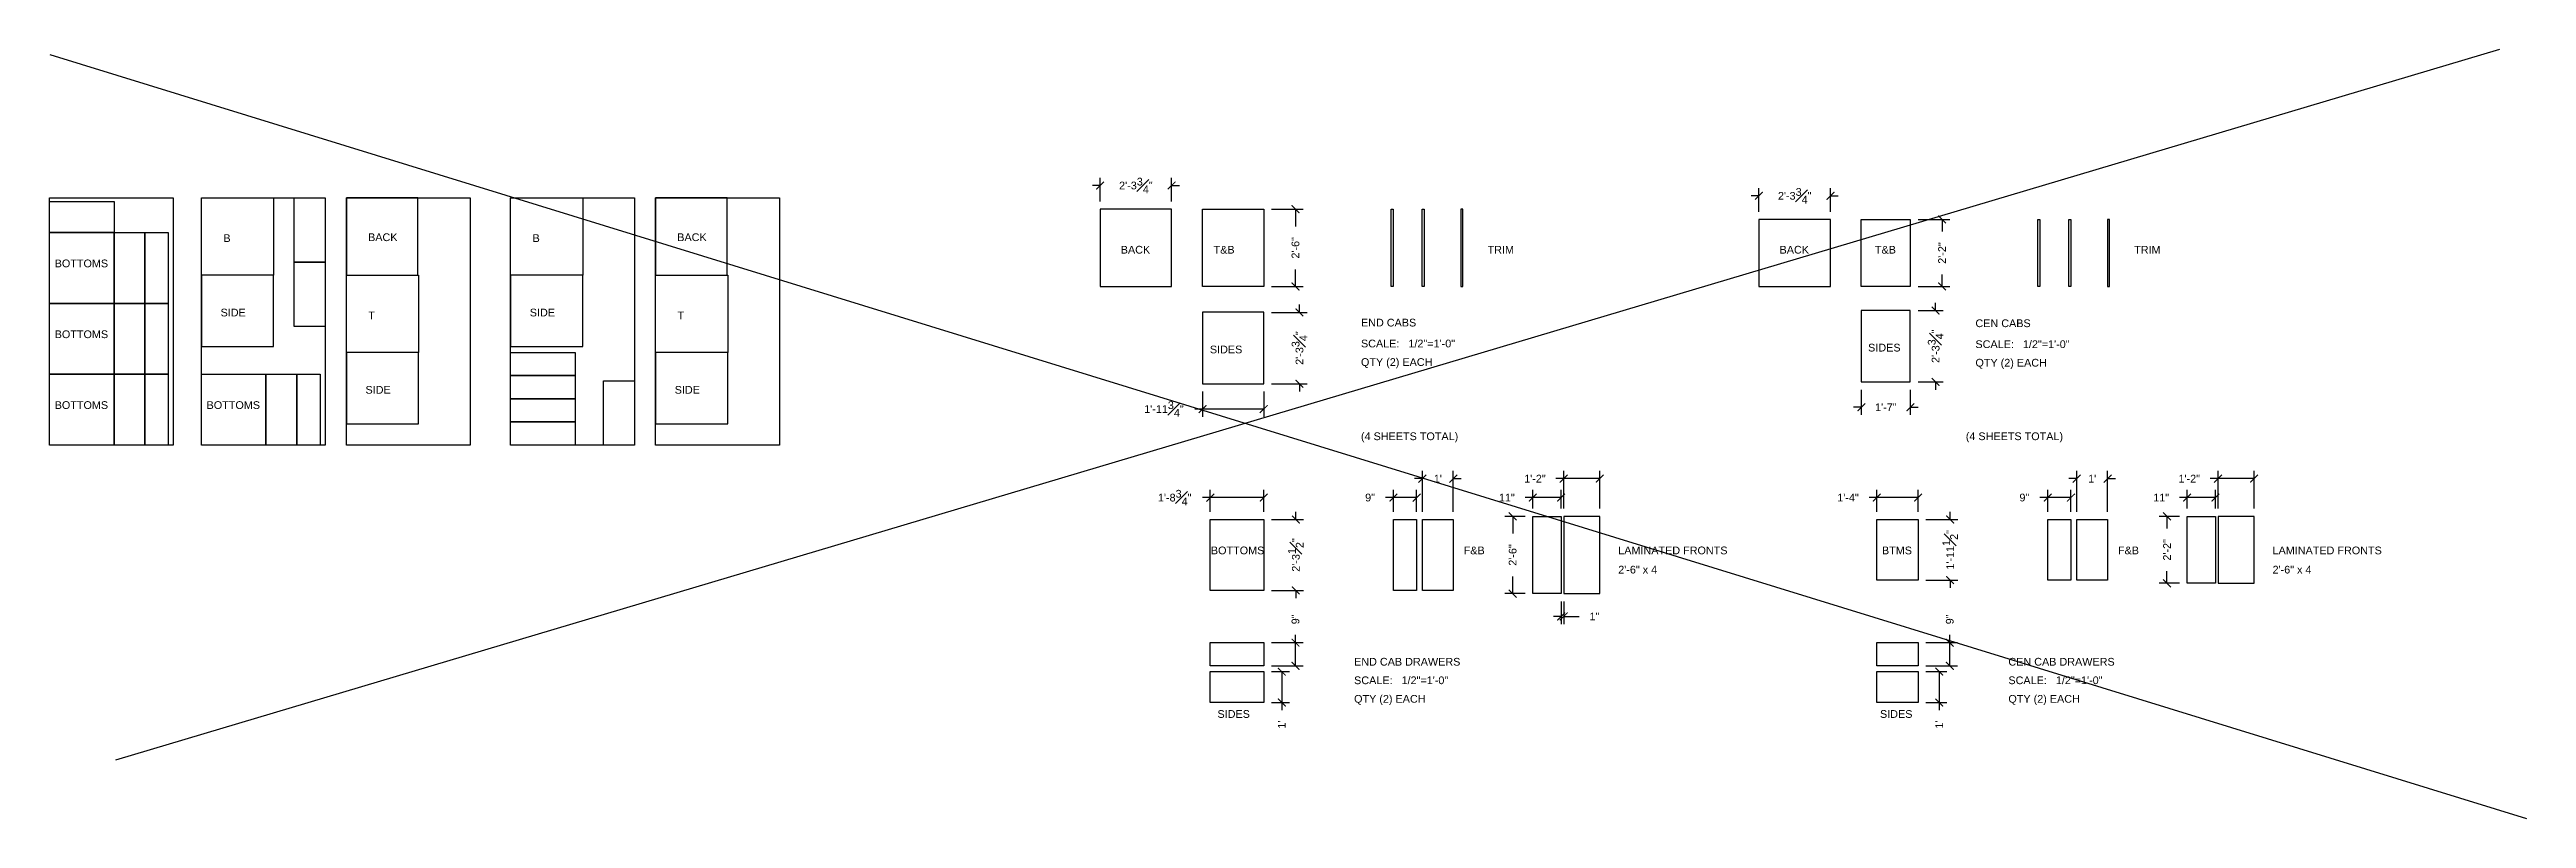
# Model space of a CAD drawing. Header units: inches. Extents: x -279 to 1033, y -836 to 289.
# Drawn here: x 73 to 1033, y -836 to -537 of the extents above; entities that cross this region are included whole.
import ezdxf

# ---------------------------------------------------------------- set-up
doc = ezdxf.new("R2010")
doc.units = ezdxf.units.IN
doc.header["$LTSCALE"] = 0.5
doc.header["$MEASUREMENT"] = 0
doc.header["$PDMODE"] = 34
doc.layers.get('0').update_dxf_attribs({"color": 1})
doc.layers.add('Dim', color=33, linetype='Continuous')
doc.layers.add('Text', color=30, linetype='Continuous')
doc.styles.add('Arial', font='ARIAL.TTF')
doc.styles.get("Standard").update_dxf_attribs({"font": 'simplex.shx'})
doc.dimstyles.get("Standard").update_dxf_attribs({"dimtxt": 0.18, "dimasz": 0.18, "dimexe": 0.0625, "dimexo": 0.0625, "dimgap": 0.09, "dimtad": 0, "dimtih": 1, "dimtoh": 1, "dimdec": 4, "dimzin": 0, "dimdsep": 46, "dimtxsty": 'Standard', "dimcen": 0.09, "dimclrt": 92, "dimadec": 0, "dimazin": 0, "dimtfac": 1, "dimtdec": 4, "dimtofl": 0, "dimtmove": 0, "dimatfit": 3, "dimfxl": 0, "dimtolj": 1, "dimtzin": 0, "dimarcsym": 0})

msp = doc.modelspace()

# ---------------------------------------------------------------- texts
at = {"layer": 'Text', "style": 'Arial'}
for s, p in [('B', (139.98848, -611.7932)), ('BACK', (196.0927, -611.44103)), ('B', (259.89318, -611.7932)), ('BACK', (315.9974, -611.44103)), ('BACK', (487.98066, -616.29849)), ('T&B', (523.97957, -616.29849)), ('TRIM', (630.2381, -616.29849)), ('BACK', (743.45858, -616.29849)), ('T&B', (780.42987, -616.29849)), ('TRIM', (880.97387, -616.29849)), ('BOTTOMS', (74.57096, -621.60898)), ('SIDE', (138.89968, -640.683)), ('T', (196.18708, -641.7932)), ('SIDE', (258.80438, -640.683)), ('T', (316.09177, -641.7932)), ('END CABS', (581.13558, -644.59023)), ('CEN CABS', (819.42417, -644.84286)), ('BOTTOMS', (74.57096, -649.10898)), ('SIDES', (522.54827, -655.02283)), ('SCALE:   1/2"=1\'-0"', (581.13558, -652.71265)), ('SIDES', (777.80311, -654.30554)), ('SCALE:   1/2"=1\'-0"', (819.42417, -652.96528)), ('QTY (2) EACH', (581.13558, -659.91236)), ('QTY (2) EACH', (819.42417, -660.16498)), ('SIDE', (195.09828, -670.683)), ('SIDE', (315.00297, -670.683)), ('BOTTOMS', (74.57096, -676.60898)), ('BOTTOMS', (133.47763, -676.60898)), ('(4 SHEETS TOTAL)', (581.13558, -688.71649)), ('(4 SHEETS TOTAL)', (815.68508, -688.71649)), ('BOTTOMS', (522.93466, -733.03383)), ('LAMINATED FRONTS', (680.90196, -733.03383)), ('BTMS', (783.17139, -733.03383)), ('LAMINATED FRONTS', (934.63773, -733.03383)), ('F&B', (620.9668, -733.03383)), ('2\'-6" x 4', (680.90196, -740.49198)), ('F&B', (874.70257, -733.03383)), ('2\'-6" x 4', (934.63773, -740.49198)), ('END CAB DRAWERS', (578.46684, -776.25459)), ('CEN CAB DRAWERS', (832.20262, -776.25459)), ('SCALE:   1/2"=1\'-0"', (578.46684, -783.4543)), ('QTY (2) EACH', (578.46684, -790.65401)), ('SCALE:   1/2"=1\'-0"', (832.20262, -783.4543)), ('QTY (2) EACH', (832.20262, -790.65401)), ('SIDES', (525.48984, -796.53518)), ('SIDES', (782.40606, -796.53518))]:
    msp.add_text(s, height=3, dxfattribs=at).set_placement(p)

# ---------------------------------------------------------------- blocks, each defined once
blk = doc.blocks.new('_ArchTick')
at = {"color": 0, "linetype": 'ByBlock', "const_width": 0.15}
blk.add_lwpolyline([(-0.5, -0.5), (0.5, 0.5)], dxfattribs=at)
blk = doc.blocks.new('*D78')
at = {"layer": 'Defpoints', "color": 0}
for p in [(543.44, -599.07), (543.44, -629.07), (555.74, -629.07)]:
    blk.add_point(p, dxfattribs=at)
at = {"layer": 'Dim', "color": 0, "lineweight": -2}
for p, q in [((546.44, -599.07), (558.74, -599.07)), ((555.74, -599.07), (555.74, -605.74)), ((555.74, -629.07), (555.74, -622.41)), ((546.44, -629.07), (558.74, -629.07))]:
    blk.add_line(p, q, dxfattribs=at)
at = {"layer": 'Dim', "color": 0, "lineweight": -2, "xscale": 3, "yscale": 3, "zscale": 3}
for p, rotation in [((555.74, -599.07), 90), ((555.74, -629.07), 270)]:
    blk.add_blockref('_ArchTick', p, dxfattribs=dict(at, rotation=rotation))
at = {"layer": 'Dim', "color": 92, "insert": (555.74, -614.07), "char_height": 3, "attachment_point": 5, "rotation": 90, "style": 'Arial'}
blk.add_mtext('\\A1;2\'-6"', dxfattribs=at)
blk = doc.blocks.new('*D79')
at = {"layer": 'Defpoints', "color": 0}
for p in [(543.44, -639.1), (543.44, -666.85), (557.28, -666.85)]:
    blk.add_point(p, dxfattribs=at)
at = {"layer": 'Dim', "color": 0, "lineweight": -2}
for p, q in [((546.44, -639.1), (560.28, -639.1)), ((557.28, -639.1), (557.28, -636.1)), ((546.44, -666.85), (560.28, -666.85)), ((557.28, -666.85), (557.28, -669.85))]:
    blk.add_line(p, q, dxfattribs=at)
at = {"layer": 'Dim', "color": 0, "lineweight": -2, "xscale": 3, "yscale": 3, "zscale": 3}
for p, rotation in [((557.28, -639.1), 270), ((557.28, -666.85), 90)]:
    blk.add_blockref('_ArchTick', p, dxfattribs=dict(at, rotation=rotation))
at = {"layer": 'Dim', "color": 92, "insert": (557.28, -652.97), "char_height": 3, "attachment_point": 5, "rotation": 90, "style": 'Arial'}
blk.add_mtext('\\A1;2\'-3{\\H1.000000x;\\S3#4;}"', dxfattribs=at)
blk = doc.blocks.new('*D80')
at = {"layer": 'Defpoints', "color": 0}
for p in [(519.69, -666.85), (543.44, -666.85), (519.69, -676.65)]:
    blk.add_point(p, dxfattribs=at)
at = {"layer": 'Dim', "color": 0, "lineweight": -2}
for p, q in [((519.69, -669.85), (519.69, -679.65)), ((543.44, -669.85), (543.44, -679.65)), ((519.69, -676.65), (516.69, -676.65)), ((543.44, -676.65), (519.69, -676.65))]:
    blk.add_line(p, q, dxfattribs=at)
at = {"layer": 'Dim', "color": 0, "lineweight": -2, "xscale": 3, "yscale": 3, "zscale": 3, "rotation": 180}
blk.add_blockref('_ArchTick', (519.69, -676.65), dxfattribs=at)
at = {"layer": 'Dim', "color": 0, "lineweight": -2, "xscale": 3, "yscale": 3, "zscale": 3}
blk.add_blockref('_ArchTick', (543.44, -676.65), dxfattribs=at)
at = {"layer": 'Dim', "color": 92, "insert": (504.73, -676.65), "char_height": 3, "attachment_point": 5, "style": 'Arial'}
blk.add_mtext('\\A1;1\'-11{\\H1.000000x;\\S3#4;}"', dxfattribs=at)
blk = doc.blocks.new('*D81')
at = {"layer": 'Defpoints', "color": 0}
for p in [(507.72, -589.86), (479.97, -599.07), (507.72, -599.07)]:
    blk.add_point(p, dxfattribs=at)
at = {"layer": 'Dim', "color": 0, "lineweight": -2}
for p, q in [((479.97, -589.86), (476.97, -589.86)), ((479.97, -596.07), (479.97, -586.86)), ((507.72, -596.07), (507.72, -586.86)), ((507.72, -589.86), (510.72, -589.86))]:
    blk.add_line(p, q, dxfattribs=at)
at = {"layer": 'Dim', "color": 0, "lineweight": -2, "xscale": 3, "yscale": 3, "zscale": 3}
blk.add_blockref('_ArchTick', (479.97, -589.86), dxfattribs=at)
at = {"layer": 'Dim', "color": 0, "lineweight": -2, "xscale": 3, "yscale": 3, "zscale": 3, "rotation": 180}
blk.add_blockref('_ArchTick', (507.72, -589.86), dxfattribs=at)
at = {"layer": 'Dim', "color": 92, "insert": (493.85, -589.86), "char_height": 3, "attachment_point": 5, "style": 'Arial'}
blk.add_mtext('\\A1;2\'-3{\\H1.000000x;\\S3#4;}"', dxfattribs=at)
blk = doc.blocks.new('*D82')
at = {"layer": 'Defpoints', "color": 0}
for p in [(794.17, -603.07), (794.17, -629.07), (806.48, -629.07)]:
    blk.add_point(p, dxfattribs=at)
at = {"layer": 'Dim', "color": 0, "lineweight": -2}
for p, q in [((797.17, -603.07), (809.48, -603.07)), ((806.48, -603.07), (806.48, -607.74)), ((797.17, -629.07), (809.48, -629.07)), ((806.48, -629.07), (806.48, -624.41))]:
    blk.add_line(p, q, dxfattribs=at)
at = {"layer": 'Dim', "color": 0, "lineweight": -2, "xscale": 3, "yscale": 3, "zscale": 3}
for p, rotation in [((806.48, -603.07), 90), ((806.48, -629.07), 270)]:
    blk.add_blockref('_ArchTick', p, dxfattribs=dict(at, rotation=rotation))
at = {"layer": 'Dim', "color": 92, "insert": (806.48, -616.07), "char_height": 3, "attachment_point": 5, "rotation": 90, "style": 'Arial'}
blk.add_mtext('\\A1;2\'-2"', dxfattribs=at)
blk = doc.blocks.new('*D83')
at = {"layer": 'Defpoints', "color": 0}
for p in [(794.17, -638.38), (794.17, -666.13), (803.97, -666.13)]:
    blk.add_point(p, dxfattribs=at)
at = {"layer": 'Dim', "color": 0, "lineweight": -2}
for p, q in [((797.17, -638.38), (806.97, -638.38)), ((803.97, -638.38), (803.97, -635.38)), ((797.17, -666.13), (806.97, -666.13)), ((803.97, -666.13), (803.97, -669.13))]:
    blk.add_line(p, q, dxfattribs=at)
at = {"layer": 'Dim', "color": 0, "lineweight": -2, "xscale": 3, "yscale": 3, "zscale": 3}
for p, rotation in [((803.97, -638.38), 270), ((803.97, -666.13), 90)]:
    blk.add_blockref('_ArchTick', p, dxfattribs=dict(at, rotation=rotation))
at = {"layer": 'Dim', "color": 92, "insert": (803.97, -652.26), "char_height": 3, "attachment_point": 5, "rotation": 90, "style": 'Arial'}
blk.add_mtext('\\A1;2\'-3{\\H1.000000x;\\S3#4;}"', dxfattribs=at)
blk = doc.blocks.new('*D84')
at = {"layer": 'Defpoints', "color": 0}
for p in [(775.17, -666.13), (794.17, -666.13), (775.17, -675.94)]:
    blk.add_point(p, dxfattribs=at)
at = {"layer": 'Dim', "color": 0, "lineweight": -2}
for p, q in [((775.17, -669.13), (775.17, -678.94)), ((794.17, -669.13), (794.17, -678.94)), ((775.17, -675.94), (772.17, -675.94)), ((794.17, -675.94), (797.17, -675.94))]:
    blk.add_line(p, q, dxfattribs=at)
at = {"layer": 'Dim', "color": 0, "lineweight": -2, "xscale": 3, "yscale": 3, "zscale": 3}
blk.add_blockref('_ArchTick', (775.17, -675.94), dxfattribs=at)
at = {"layer": 'Dim', "color": 0, "lineweight": -2, "xscale": 3, "yscale": 3, "zscale": 3, "rotation": 180}
blk.add_blockref('_ArchTick', (794.17, -675.94), dxfattribs=at)
at = {"layer": 'Dim', "color": 92, "insert": (784.67, -675.94), "char_height": 3, "attachment_point": 5, "style": 'Arial'}
blk.add_mtext('\\A1;1\'-7"', dxfattribs=at)
blk = doc.blocks.new('*D85')
at = {"layer": 'Defpoints', "color": 0}
for p in [(763.21, -593.86), (735.46, -603.07), (763.21, -603.07)]:
    blk.add_point(p, dxfattribs=at)
at = {"layer": 'Dim', "color": 0, "lineweight": -2}
for p, q in [((735.46, -593.86), (732.46, -593.86)), ((735.46, -600.07), (735.46, -590.86)), ((763.21, -600.07), (763.21, -590.86)), ((763.21, -593.86), (766.21, -593.86))]:
    blk.add_line(p, q, dxfattribs=at)
at = {"layer": 'Dim', "color": 0, "lineweight": -2, "xscale": 3, "yscale": 3, "zscale": 3}
blk.add_blockref('_ArchTick', (735.46, -593.86), dxfattribs=at)
at = {"layer": 'Dim', "color": 0, "lineweight": -2, "xscale": 3, "yscale": 3, "zscale": 3, "rotation": 180}
blk.add_blockref('_ArchTick', (763.21, -593.86), dxfattribs=at)
at = {"layer": 'Dim', "color": 92, "insert": (749.33, -593.86), "char_height": 3, "attachment_point": 5, "style": 'Arial'}
blk.add_mtext('\\A1;2\'-3{\\H1.000000x;\\S3#4;}"', dxfattribs=at)
blk = doc.blocks.new('*D88')
at = {"layer": 'Defpoints', "color": 0}
for p in [(543.44, -767.34), (543.44, -776.34), (555.74, -776.34)]:
    blk.add_point(p, dxfattribs=at)
at = {"layer": 'Dim', "color": 0, "lineweight": -2}
for p, q in [((546.44, -767.34), (558.74, -767.34)), ((555.74, -767.34), (555.74, -764.34)), ((555.74, -776.34), (555.74, -767.34)), ((546.44, -776.34), (558.74, -776.34))]:
    blk.add_line(p, q, dxfattribs=at)
at = {"layer": 'Dim', "color": 0, "lineweight": -2, "xscale": 3, "yscale": 3, "zscale": 3}
for p, rotation in [((555.74, -767.34), 90), ((555.74, -776.34), 270)]:
    blk.add_blockref('_ArchTick', p, dxfattribs=dict(at, rotation=rotation))
at = {"layer": 'Dim', "color": 92, "insert": (555.74, -758.3), "char_height": 3, "attachment_point": 5, "rotation": 90, "style": 'Arial'}
blk.add_mtext('\\A1;9"', dxfattribs=at)
blk = doc.blocks.new('*D89')
at = {"layer": 'Defpoints', "color": 0}
for p in [(543.44, -719.55), (555.88, -719.55), (543.44, -747.05)]:
    blk.add_point(p, dxfattribs=at)
at = {"layer": 'Dim', "color": 0, "lineweight": -2}
for p, q in [((546.44, -719.55), (558.88, -719.55)), ((555.88, -719.55), (555.88, -716.55)), ((546.44, -747.05), (558.88, -747.05)), ((555.88, -747.05), (555.88, -750.05))]:
    blk.add_line(p, q, dxfattribs=at)
at = {"layer": 'Dim', "color": 0, "lineweight": -2, "xscale": 3, "yscale": 3, "zscale": 3}
for p, rotation in [((555.88, -719.55), 270), ((555.88, -747.05), 90)]:
    blk.add_blockref('_ArchTick', p, dxfattribs=dict(at, rotation=rotation))
at = {"layer": 'Dim', "color": 92, "insert": (555.88, -733.3), "char_height": 3, "attachment_point": 5, "rotation": 90, "style": 'Arial'}
blk.add_mtext('\\A1;2\'-3{\\H1.000000x;\\S1#2;}"', dxfattribs=at)
blk = doc.blocks.new('*D90')
at = {"layer": 'Defpoints', "color": 0}
for p in [(522.69, -711.03), (522.69, -719.55), (543.44, -719.55)]:
    blk.add_point(p, dxfattribs=at)
at = {"layer": 'Dim', "color": 0, "lineweight": -2}
for p, q in [((522.69, -716.55), (522.69, -708.03)), ((543.44, -716.55), (543.44, -708.03)), ((522.69, -711.03), (519.69, -711.03)), ((543.44, -711.03), (522.69, -711.03))]:
    blk.add_line(p, q, dxfattribs=at)
at = {"layer": 'Dim', "color": 0, "lineweight": -2, "xscale": 3, "yscale": 3, "zscale": 3, "rotation": 180}
blk.add_blockref('_ArchTick', (522.69, -711.03), dxfattribs=at)
at = {"layer": 'Dim', "color": 0, "lineweight": -2, "xscale": 3, "yscale": 3, "zscale": 3}
blk.add_blockref('_ArchTick', (543.44, -711.03), dxfattribs=at)
at = {"layer": 'Dim', "color": 92, "insert": (508.9, -711.03), "char_height": 3, "attachment_point": 5, "style": 'Arial'}
blk.add_mtext('\\A1;1\'-8{\\H1.000000x;\\S3#4;}"', dxfattribs=at)
blk = doc.blocks.new('*D91')
at = {"layer": 'Defpoints', "color": 0}
for p in [(543.44, -778.59), (543.44, -790.59), (550.43, -790.59)]:
    blk.add_point(p, dxfattribs=at)
at = {"layer": 'Dim', "color": 0, "lineweight": -2}
for p, q in [((546.44, -778.59), (553.43, -778.59)), ((550.43, -778.59), (550.43, -790.59)), ((546.44, -790.59), (553.43, -790.59)), ((550.43, -790.59), (550.43, -793.59))]:
    blk.add_line(p, q, dxfattribs=at)
at = {"layer": 'Dim', "color": 0, "lineweight": -2, "xscale": 3, "yscale": 3, "zscale": 3}
for p, rotation in [((550.43, -778.59), 90), ((550.43, -790.59), 270)]:
    blk.add_blockref('_ArchTick', p, dxfattribs=dict(at, rotation=rotation))
at = {"layer": 'Dim', "color": 92, "insert": (550.43, -799.15), "char_height": 3, "attachment_point": 5, "rotation": 90, "style": 'Arial'}
blk.add_mtext("\\A1;1'", dxfattribs=at)
blk = doc.blocks.new('*D92')
at = {"layer": 'Defpoints', "color": 0}
for p in [(604.95, -703.67), (604.95, -719.55), (616.95, -719.55)]:
    blk.add_point(p, dxfattribs=at)
at = {"layer": 'Dim', "color": 0, "lineweight": -2}
for p, q in [((604.95, -716.55), (604.95, -700.67)), ((616.95, -716.55), (616.95, -700.67)), ((604.95, -703.67), (601.95, -703.67)), ((616.95, -703.67), (619.95, -703.67))]:
    blk.add_line(p, q, dxfattribs=at)
at = {"layer": 'Dim', "color": 0, "lineweight": -2, "xscale": 3, "yscale": 3, "zscale": 3}
blk.add_blockref('_ArchTick', (604.95, -703.67), dxfattribs=at)
at = {"layer": 'Dim', "color": 0, "lineweight": -2, "xscale": 3, "yscale": 3, "zscale": 3, "rotation": 180}
blk.add_blockref('_ArchTick', (616.95, -703.67), dxfattribs=at)
at = {"layer": 'Dim', "color": 92, "insert": (610.95, -703.67), "char_height": 3, "attachment_point": 5, "style": 'Arial'}
blk.add_mtext("\\A1;1'", dxfattribs=at)
blk = doc.blocks.new('*D93')
at = {"layer": 'Defpoints', "color": 0}
for p in [(593.7, -711.03), (593.7, -719.55), (602.7, -719.55)]:
    blk.add_point(p, dxfattribs=at)
at = {"layer": 'Dim', "color": 0, "lineweight": -2}
for p, q in [((593.7, -716.55), (593.7, -708.03)), ((602.7, -716.55), (602.7, -708.03)), ((593.7, -711.03), (590.7, -711.03)), ((602.7, -711.03), (593.7, -711.03))]:
    blk.add_line(p, q, dxfattribs=at)
at = {"layer": 'Dim', "color": 0, "lineweight": -2, "xscale": 3, "yscale": 3, "zscale": 3, "rotation": 180}
blk.add_blockref('_ArchTick', (593.7, -711.03), dxfattribs=at)
at = {"layer": 'Dim', "color": 0, "lineweight": -2, "xscale": 3, "yscale": 3, "zscale": 3}
blk.add_blockref('_ArchTick', (602.7, -711.03), dxfattribs=at)
at = {"layer": 'Dim', "color": 92, "insert": (584.66, -711.03), "char_height": 3, "attachment_point": 5, "style": 'Arial'}
blk.add_mtext('\\A1;9"', dxfattribs=at)
blk = doc.blocks.new('*D94')
at = {"layer": 'Defpoints', "color": 0}
for p in [(659.76, -703.67), (659.76, -718.3), (673.76, -718.3)]:
    blk.add_point(p, dxfattribs=at)
at = {"layer": 'Dim', "color": 0, "lineweight": -2}
for p, q in [((659.76, -715.3), (659.76, -700.67)), ((673.76, -715.3), (673.76, -700.67)), ((659.76, -703.67), (656.76, -703.67)), ((673.76, -703.67), (659.76, -703.67))]:
    blk.add_line(p, q, dxfattribs=at)
at = {"layer": 'Dim', "color": 0, "lineweight": -2, "xscale": 3, "yscale": 3, "zscale": 3, "rotation": 180}
blk.add_blockref('_ArchTick', (659.76, -703.67), dxfattribs=at)
at = {"layer": 'Dim', "color": 0, "lineweight": -2, "xscale": 3, "yscale": 3, "zscale": 3}
blk.add_blockref('_ArchTick', (673.76, -703.67), dxfattribs=at)
at = {"layer": 'Dim', "color": 92, "insert": (648.6, -703.67), "char_height": 3, "attachment_point": 5, "style": 'Arial'}
blk.add_mtext('\\A1;1\'-2"', dxfattribs=at)
blk = doc.blocks.new('*D95')
at = {"layer": 'Defpoints', "color": 0}
for p in [(647.76, -711.03), (647.76, -718.3), (658.76, -718.3)]:
    blk.add_point(p, dxfattribs=at)
at = {"layer": 'Dim', "color": 0, "lineweight": -2}
for p, q in [((647.76, -715.3), (647.76, -708.03)), ((658.76, -715.3), (658.76, -708.03)), ((647.76, -711.03), (644.76, -711.03)), ((658.76, -711.03), (647.76, -711.03))]:
    blk.add_line(p, q, dxfattribs=at)
at = {"layer": 'Dim', "color": 0, "lineweight": -2, "xscale": 3, "yscale": 3, "zscale": 3, "rotation": 180}
blk.add_blockref('_ArchTick', (647.76, -711.03), dxfattribs=at)
at = {"layer": 'Dim', "color": 0, "lineweight": -2, "xscale": 3, "yscale": 3, "zscale": 3}
blk.add_blockref('_ArchTick', (658.76, -711.03), dxfattribs=at)
at = {"layer": 'Dim', "color": 92, "insert": (637.69, -711.03), "char_height": 3, "attachment_point": 5, "style": 'Arial'}
blk.add_mtext('\\A1;11"', dxfattribs=at)
blk = doc.blocks.new('*D96')
at = {"layer": 'Defpoints', "color": 0}
for p in [(639.97, -718.3), (647.76, -718.3), (647.76, -748.3)]:
    blk.add_point(p, dxfattribs=at)
at = {"layer": 'Dim', "color": 0, "lineweight": -2}
for p, q in [((644.76, -718.3), (636.97, -718.3)), ((639.97, -718.3), (639.97, -724.97)), ((644.76, -748.3), (636.97, -748.3)), ((639.97, -748.3), (639.97, -741.64))]:
    blk.add_line(p, q, dxfattribs=at)
at = {"layer": 'Dim', "color": 0, "lineweight": -2, "xscale": 3, "yscale": 3, "zscale": 3}
for p, rotation in [((639.97, -718.3), 90), ((639.97, -748.3), 270)]:
    blk.add_blockref('_ArchTick', p, dxfattribs=dict(at, rotation=rotation))
at = {"layer": 'Dim', "color": 92, "insert": (639.97, -733.3), "char_height": 3, "attachment_point": 5, "rotation": 90, "style": 'Arial'}
blk.add_mtext('\\A1;2\'-6"', dxfattribs=at)
blk = doc.blocks.new('*D97')
at = {"layer": 'Defpoints', "color": 0}
for p in [(797.17, -767.34), (797.17, -776.34), (809.48, -776.34)]:
    blk.add_point(p, dxfattribs=at)
at = {"layer": 'Dim', "color": 0, "lineweight": -2}
for p, q in [((800.17, -767.34), (812.48, -767.34)), ((809.48, -767.34), (809.48, -764.34)), ((809.48, -776.34), (809.48, -767.34)), ((800.17, -776.34), (812.48, -776.34))]:
    blk.add_line(p, q, dxfattribs=at)
at = {"layer": 'Dim', "color": 0, "lineweight": -2, "xscale": 3, "yscale": 3, "zscale": 3}
for p, rotation in [((809.48, -767.34), 90), ((809.48, -776.34), 270)]:
    blk.add_blockref('_ArchTick', p, dxfattribs=dict(at, rotation=rotation))
at = {"layer": 'Dim', "color": 92, "insert": (809.48, -758.3), "char_height": 3, "attachment_point": 5, "rotation": 90, "style": 'Arial'}
blk.add_mtext('\\A1;9"', dxfattribs=at)
blk = doc.blocks.new('*D98')
at = {"layer": 'Defpoints', "color": 0}
for p in [(797.17, -719.55), (809.62, -719.55), (797.17, -743.05)]:
    blk.add_point(p, dxfattribs=at)
at = {"layer": 'Dim', "color": 0, "lineweight": -2}
for p, q in [((800.17, -719.55), (812.62, -719.55)), ((809.62, -719.55), (809.62, -716.55)), ((800.17, -743.05), (812.62, -743.05)), ((809.62, -743.05), (809.62, -746.05))]:
    blk.add_line(p, q, dxfattribs=at)
at = {"layer": 'Dim', "color": 0, "lineweight": -2, "xscale": 3, "yscale": 3, "zscale": 3}
for p, rotation in [((809.62, -719.55), 270), ((809.62, -743.05), 90)]:
    blk.add_blockref('_ArchTick', p, dxfattribs=dict(at, rotation=rotation))
at = {"layer": 'Dim', "color": 92, "insert": (809.62, -731.3), "char_height": 3, "attachment_point": 5, "rotation": 90, "style": 'Arial'}
blk.add_mtext('\\A1;1\'-11{\\H1.000000x;\\S1#2;}"', dxfattribs=at)
blk = doc.blocks.new('*D99')
at = {"layer": 'Defpoints', "color": 0}
for p in [(781.17, -711.03), (781.17, -719.55), (797.17, -719.55)]:
    blk.add_point(p, dxfattribs=at)
at = {"layer": 'Dim', "color": 0, "lineweight": -2}
for p, q in [((781.17, -716.55), (781.17, -708.03)), ((797.17, -716.55), (797.17, -708.03)), ((781.17, -711.03), (778.17, -711.03)), ((797.17, -711.03), (781.17, -711.03))]:
    blk.add_line(p, q, dxfattribs=at)
at = {"layer": 'Dim', "color": 0, "lineweight": -2, "xscale": 3, "yscale": 3, "zscale": 3, "rotation": 180}
blk.add_blockref('_ArchTick', (781.17, -711.03), dxfattribs=at)
at = {"layer": 'Dim', "color": 0, "lineweight": -2, "xscale": 3, "yscale": 3, "zscale": 3}
blk.add_blockref('_ArchTick', (797.17, -711.03), dxfattribs=at)
at = {"layer": 'Dim', "color": 92, "insert": (770.01, -711.03), "char_height": 3, "attachment_point": 5, "style": 'Arial'}
blk.add_mtext('\\A1;1\'-4"', dxfattribs=at)
blk = doc.blocks.new('*D100')
at = {"layer": 'Defpoints', "color": 0}
for p in [(797.17, -778.59), (797.17, -790.59), (805.37, -790.59)]:
    blk.add_point(p, dxfattribs=at)
at = {"layer": 'Dim', "color": 0, "lineweight": -2}
for p, q in [((800.17, -778.59), (808.37, -778.59)), ((805.37, -778.59), (805.37, -790.59)), ((800.17, -790.59), (808.37, -790.59)), ((805.37, -790.59), (805.37, -793.59))]:
    blk.add_line(p, q, dxfattribs=at)
at = {"layer": 'Dim', "color": 0, "lineweight": -2, "xscale": 3, "yscale": 3, "zscale": 3}
for p, rotation in [((805.37, -778.59), 90), ((805.37, -790.59), 270)]:
    blk.add_blockref('_ArchTick', p, dxfattribs=dict(at, rotation=rotation))
at = {"layer": 'Dim', "color": 92, "insert": (805.37, -799.15), "char_height": 3, "attachment_point": 5, "rotation": 90, "style": 'Arial'}
blk.add_mtext("\\A1;1'", dxfattribs=at)
blk = doc.blocks.new('*D101')
at = {"layer": 'Defpoints', "color": 0}
for p in [(858.69, -703.67), (858.69, -719.55), (870.69, -719.55)]:
    blk.add_point(p, dxfattribs=at)
at = {"layer": 'Dim', "color": 0, "lineweight": -2}
for p, q in [((858.69, -716.55), (858.69, -700.67)), ((870.69, -716.55), (870.69, -700.67)), ((858.69, -703.67), (855.69, -703.67)), ((870.69, -703.67), (873.69, -703.67))]:
    blk.add_line(p, q, dxfattribs=at)
at = {"layer": 'Dim', "color": 0, "lineweight": -2, "xscale": 3, "yscale": 3, "zscale": 3}
blk.add_blockref('_ArchTick', (858.69, -703.67), dxfattribs=at)
at = {"layer": 'Dim', "color": 0, "lineweight": -2, "xscale": 3, "yscale": 3, "zscale": 3, "rotation": 180}
blk.add_blockref('_ArchTick', (870.69, -703.67), dxfattribs=at)
at = {"layer": 'Dim', "color": 92, "insert": (864.69, -703.67), "char_height": 3, "attachment_point": 5, "style": 'Arial'}
blk.add_mtext("\\A1;1'", dxfattribs=at)
blk = doc.blocks.new('*D102')
at = {"layer": 'Defpoints', "color": 0}
for p in [(847.44, -711.03), (847.44, -719.55), (856.44, -719.55)]:
    blk.add_point(p, dxfattribs=at)
at = {"layer": 'Dim', "color": 0, "lineweight": -2}
for p, q in [((847.44, -716.55), (847.44, -708.03)), ((856.44, -716.55), (856.44, -708.03)), ((847.44, -711.03), (844.44, -711.03)), ((856.44, -711.03), (847.44, -711.03))]:
    blk.add_line(p, q, dxfattribs=at)
at = {"layer": 'Dim', "color": 0, "lineweight": -2, "xscale": 3, "yscale": 3, "zscale": 3, "rotation": 180}
blk.add_blockref('_ArchTick', (847.44, -711.03), dxfattribs=at)
at = {"layer": 'Dim', "color": 0, "lineweight": -2, "xscale": 3, "yscale": 3, "zscale": 3}
blk.add_blockref('_ArchTick', (856.44, -711.03), dxfattribs=at)
at = {"layer": 'Dim', "color": 92, "insert": (838.39, -711.03), "char_height": 3, "attachment_point": 5, "style": 'Arial'}
blk.add_mtext('\\A1;9"', dxfattribs=at)
blk = doc.blocks.new('*D103')
at = {"layer": 'Defpoints', "color": 0}
for p in [(913.5, -703.67), (913.5, -718.3), (927.5, -718.3)]:
    blk.add_point(p, dxfattribs=at)
at = {"layer": 'Dim', "color": 0, "lineweight": -2}
for p, q in [((913.5, -715.3), (913.5, -700.67)), ((927.5, -715.3), (927.5, -700.67)), ((913.5, -703.67), (910.5, -703.67)), ((927.5, -703.67), (913.5, -703.67))]:
    blk.add_line(p, q, dxfattribs=at)
at = {"layer": 'Dim', "color": 0, "lineweight": -2, "xscale": 3, "yscale": 3, "zscale": 3, "rotation": 180}
blk.add_blockref('_ArchTick', (913.5, -703.67), dxfattribs=at)
at = {"layer": 'Dim', "color": 0, "lineweight": -2, "xscale": 3, "yscale": 3, "zscale": 3}
blk.add_blockref('_ArchTick', (927.5, -703.67), dxfattribs=at)
at = {"layer": 'Dim', "color": 92, "insert": (902.33, -703.67), "char_height": 3, "attachment_point": 5, "style": 'Arial'}
blk.add_mtext('\\A1;1\'-2"', dxfattribs=at)
blk = doc.blocks.new('*D104')
at = {"layer": 'Defpoints', "color": 0}
for p in [(901.5, -711.03), (901.5, -718.3), (912.5, -718.3)]:
    blk.add_point(p, dxfattribs=at)
at = {"layer": 'Dim', "color": 0, "lineweight": -2}
for p, q in [((901.5, -715.3), (901.5, -708.03)), ((912.5, -715.3), (912.5, -708.03)), ((901.5, -711.03), (898.5, -711.03)), ((912.5, -711.03), (901.5, -711.03))]:
    blk.add_line(p, q, dxfattribs=at)
at = {"layer": 'Dim', "color": 0, "lineweight": -2, "xscale": 3, "yscale": 3, "zscale": 3, "rotation": 180}
blk.add_blockref('_ArchTick', (901.5, -711.03), dxfattribs=at)
at = {"layer": 'Dim', "color": 0, "lineweight": -2, "xscale": 3, "yscale": 3, "zscale": 3}
blk.add_blockref('_ArchTick', (912.5, -711.03), dxfattribs=at)
at = {"layer": 'Dim', "color": 92, "insert": (891.43, -711.03), "char_height": 3, "attachment_point": 5, "style": 'Arial'}
blk.add_mtext('\\A1;11"', dxfattribs=at)
blk = doc.blocks.new('*D106')
at = {"layer": 'Defpoints', "color": 0}
for p in [(893.7, -718.3), (901.5, -718.3), (901.5, -744.3)]:
    blk.add_point(p, dxfattribs=at)
at = {"layer": 'Dim', "color": 0, "lineweight": -2}
for p, q in [((898.5, -718.3), (890.7, -718.3)), ((893.7, -718.3), (893.7, -722.97)), ((898.5, -744.3), (890.7, -744.3)), ((893.7, -744.3), (893.7, -739.64))]:
    blk.add_line(p, q, dxfattribs=at)
at = {"layer": 'Dim', "color": 0, "lineweight": -2, "xscale": 3, "yscale": 3, "zscale": 3}
for p, rotation in [((893.7, -718.3), 90), ((893.7, -744.3), 270)]:
    blk.add_blockref('_ArchTick', p, dxfattribs=dict(at, rotation=rotation))
at = {"layer": 'Dim', "color": 92, "insert": (893.7, -731.3), "char_height": 3, "attachment_point": 5, "rotation": 90, "style": 'Arial'}
blk.add_mtext('\\A1;2\'-2"', dxfattribs=at)
blk = doc.blocks.new('*D149')
at = {"color": 0, "lineweight": -2}
for p, q in [((658.76, -757.16), (655.76, -757.16)), ((658.76, -751.3), (658.76, -760.16)), ((659.76, -751.3), (659.76, -760.16)), ((659.76, -757.16), (665.76, -757.16))]:
    blk.add_line(p, q, dxfattribs=at)
at = {"layer": 'Defpoints', "color": 0}
for p in [(658.76, -748.3), (659.76, -748.3), (659.76, -757.16)]:
    blk.add_point(p, dxfattribs=at)
at = {"color": 0, "lineweight": -2, "xscale": 3, "yscale": 3, "zscale": 3}
blk.add_blockref('_ArchTick', (658.76, -757.16), dxfattribs=at)
at = {"color": 0, "lineweight": -2, "xscale": 3, "yscale": 3, "zscale": 3, "rotation": 180}
blk.add_blockref('_ArchTick', (659.76, -757.16), dxfattribs=at)
at = {"color": 92, "insert": (671.66, -757.16), "char_height": 3, "attachment_point": 5, "style": 'Arial'}
blk.add_mtext('\\A1;1"', dxfattribs=at)

# ---------------------------------------------------------------- dimensions: what is measured, and where the dimension line sits
dim = msp.add_linear_dim(base=(659.76189, -757.15837), p1=(658.76189, -748.30454), p2=(659.76189, -748.30454), dimstyle='Standard', override={"dimscale": 48, "dimtxt": 0.0625, "dimasz": 0.0625, "dimtih": 0, "dimtoh": 0, "dimlunit": 4, "dimtxsty": 'Arial', "dimblk": 'ArchTick', "dimazin": 1, "dimfrac": 1})
dim.commit()
dim.dimension.update_dxf_attribs({"geometry": '*D149', "text_midpoint": (671.66477, -757.15837)})
at = {"layer": 'Dim'}
for base, p1, p2, picture, middle in [((507.7223, -589.85694), (479.9723, -599.07489), (507.7223, -599.07489), '*D81', (493.8473, -589.85694)), ((763.20807, -593.85694), (735.45807, -603.07489), (763.20807, -603.07489), '*D85', (749.33307, -593.85694)), ((519.68646, -676.65414), (543.43646, -666.84931), (519.68646, -666.84931), '*D80', (504.73481, -676.65414)), ((775.17223, -675.93685), (794.17223, -666.13202), (775.17223, -666.13202), '*D84', (784.67223, -675.93685)), ((604.95015, -703.66661), (616.95015, -719.55454), (604.95015, -719.55454), '*D92', (610.95015, -703.66661)), ((659.76189, -703.66661), (673.76189, -718.30454), (659.76189, -718.30454), '*D94', (648.59571, -703.66661)), ((858.68592, -703.66661), (870.68592, -719.55454), (858.68592, -719.55454), '*D101', (864.68592, -703.66661)), ((913.49766, -703.66661), (927.49766, -718.30454), (913.49766, -718.30454), '*D103', (902.33148, -703.66661)), ((522.68646, -711.02863), (543.43646, -719.55454), (522.68646, -719.55454), '*D90', (508.90022, -711.02863)), ((593.70015, -711.02863), (602.70015, -719.55454), (593.70015, -719.55454), '*D93', (584.65607, -711.02863)), ((647.76189, -711.02863), (658.76189, -718.30454), (647.76189, -718.30454), '*D95', (637.69359, -711.02863)), ((781.17223, -711.02863), (797.17223, -719.55454), (781.17223, -719.55454), '*D99', (770.00605, -711.02863)), ((847.43592, -711.02863), (856.43592, -719.55454), (847.43592, -719.55454), '*D102', (838.39184, -711.02863)), ((901.49766, -711.02863), (912.49766, -718.30454), (901.49766, -718.30454), '*D104', (891.42936, -711.02863))]:
    dim = msp.add_linear_dim(base=base, p1=p1, p2=p2, dimstyle='Standard', override={"dimscale": 48, "dimtxt": 0.0625, "dimasz": 0.0625, "dimtih": 0, "dimtoh": 0, "dimlunit": 4, "dimtxsty": 'Arial', "dimblk": 'ArchTick', "dimazin": 1, "dimfrac": 1}, dxfattribs=at)
    dim.commit()
    dim.dimension.update_dxf_attribs({"geometry": picture, "text_midpoint": middle})
for base, p1, p2, angle, picture, middle in [((555.74027, -629.07489), (543.43646, -599.07489), (543.43646, -629.07489), 90, '*D78', (555.74027, -614.07489)), ((806.47604, -629.07489), (794.17223, -603.07489), (794.17223, -629.07489), 90, '*D82', (806.47604, -616.07489)), ((557.28459, -666.84931), (543.43646, -639.09931), (543.43646, -666.84931), 270, '*D79', (557.28459, -652.97431)), ((803.96893, -666.13202), (794.17223, -638.38202), (794.17223, -666.13202), 270, '*D83', (803.96893, -652.25702)), ((555.88324, -719.55454), (543.43646, -747.05454), (543.43646, -719.55454), 90, '*D89', (555.88324, -733.30454)), ((639.96559, -718.30454), (647.76189, -748.30454), (647.76189, -718.30454), 90, '*D96', (639.96559, -733.30454)), ((809.61901, -719.55454), (797.17223, -743.05454), (797.17223, -719.55454), 90, '*D98', (809.61901, -731.30454)), ((893.70136, -718.30454), (901.49766, -744.30454), (901.49766, -718.30454), 90, '*D106', (893.70136, -731.30454))]:
    dim = msp.add_linear_dim(base=base, p1=p1, p2=p2, angle=angle, dimstyle='Standard', override={"dimscale": 48, "dimtxt": 0.0625, "dimasz": 0.0625, "dimtih": 0, "dimtoh": 0, "dimlunit": 4, "dimtxsty": 'Arial', "dimblk": 'ArchTick', "dimazin": 1, "dimfrac": 1}, dxfattribs=at)
    dim.commit()
    dim.dimension.update_dxf_attribs({"geometry": picture, "text_midpoint": middle})
for base, p1, p2, picture, middle in [((555.74027, -776.33958), (543.43646, -767.33958), (543.43646, -776.33958), '*D88', (555.74027, -758.2955)), ((809.47604, -776.33958), (797.17223, -767.33958), (797.17223, -776.33958), '*D97', (809.47604, -758.2955)), ((550.4333, -790.58958), (543.43646, -778.58958), (543.43646, -790.58958), '*D91', (550.4333, -799.14866)), ((805.37348, -790.58958), (797.17223, -778.58958), (797.17223, -790.58958), '*D100', (805.37348, -799.14866))]:
    dim = msp.add_linear_dim(base=base, p1=p1, p2=p2, angle=90, dimstyle='Standard', override={"dimscale": 48, "dimtxt": 0.0625, "dimasz": 0.0625, "dimtih": 0, "dimtoh": 0, "dimlunit": 4, "dimtxsty": 'Arial', "dimblk": 'ArchTick', "dimazin": 1, "dimfrac": 1}, dxfattribs=at)
    dim.commit()
    dim.dimension.update_dxf_attribs({"geometry": picture, "text_midpoint": middle, "dimtype": 160})

# ---------------------------------------------------------------- linework, layer by layer
for p, q in [((1022.70622, -537.05493), (98.21432, -812.93792)), ((72.69154, -538.94454), (1033.10439, -835.61324))]:
    msp.add_line(p, q)
for points in [[(72.5718, -594.62969), (120.5718, -594.62969), (120.5718, -690.62969), (72.5718, -690.62969)], [(131.47847, -594.62969), (179.47847, -594.62969), (179.47847, -690.62969), (131.47847, -690.62969)], [(131.47847, -594.62969), (159.47847, -594.62969), (159.47847, -624.62969), (131.47847, -624.62969)], [(167.47847, -619.62969), (167.47847, -594.62969), (179.47847, -594.62969), (179.47847, -619.62969)], [(187.67706, -594.62969), (235.67706, -594.62969), (235.67706, -690.62969), (187.67706, -690.62969)], [(215.42706, -624.62969), (215.42706, -594.62969), (187.67706, -594.62969), (187.67706, -624.62969)], [(251.38316, -594.62969), (299.38316, -594.62969), (299.38316, -690.62969), (251.38316, -690.62969)], [(251.38316, -594.62969), (279.38316, -594.62969), (279.38316, -624.62969), (251.38316, -624.62969)], [(307.58176, -594.62969), (355.58176, -594.62969), (355.58176, -690.62969), (307.58176, -690.62969)], [(335.33176, -624.62969), (335.33176, -594.62969), (307.58176, -594.62969), (307.58176, -624.62969)], [(72.5718, -596.12969), (97.5718, -596.12969), (97.5718, -608.12969), (72.5718, -608.12969)], [(507.7223, -629.07489), (507.7223, -599.07489), (479.9723, -599.07489), (479.9723, -629.07489)], [(519.68646, -599.07489), (543.43646, -599.07489), (543.43646, -629.07489), (519.68646, -629.07489)], [(592.8819, -629.07489), (592.8819, -599.07489), (593.6319, -599.07489), (593.6319, -629.07489)], [(604.8819, -629.07489), (604.8819, -599.07489), (605.6319, -599.07489), (605.6319, -629.07489)], [(620.6319, -629.07489), (620.6319, -599.07489), (619.8819, -599.07489), (619.8819, -629.07489)], [(763.20807, -629.07489), (763.20807, -603.07489), (735.45807, -603.07489), (735.45807, -629.07489)], [(775.17223, -603.07489), (794.17223, -603.07489), (794.17223, -629.07489), (775.17223, -629.07489)], [(843.61767, -629.07489), (843.61767, -603.07489), (844.36767, -603.07489), (844.36767, -629.07489)], [(855.61767, -629.07489), (855.61767, -603.07489), (856.36767, -603.07489), (856.36767, -629.07489)], [(871.36767, -629.07489), (871.36767, -603.07489), (870.61767, -603.07489), (870.61767, -629.07489)], [(72.5718, -608.12969), (97.5718, -608.12969), (97.5718, -635.62969), (72.5718, -635.62969)], [(97.5718, -635.62969), (97.5718, -608.12969), (109.5718, -608.12969), (109.5718, -635.62969)], [(109.5718, -635.62969), (109.5718, -608.12969), (118.5718, -608.12969), (118.5718, -635.62969)], [(167.47847, -644.62969), (167.47847, -619.62969), (179.47847, -619.62969), (179.47847, -644.62969)], [(131.47847, -652.37969), (159.47847, -652.37969), (159.47847, -624.62969), (131.47847, -624.62969)], [(187.67706, -624.62969), (215.67706, -624.62969), (215.67706, -654.62969), (187.67706, -654.62969)], [(251.38316, -652.37969), (279.38316, -652.37969), (279.38316, -624.62969), (251.38316, -624.62969)], [(307.58176, -624.62969), (335.58176, -624.62969), (335.58176, -654.62969), (307.58176, -654.62969)], [(72.5718, -635.62969), (97.5718, -635.62969), (97.5718, -663.12969), (72.5718, -663.12969)], [(97.5718, -663.12969), (97.5718, -635.62969), (109.5718, -635.62969), (109.5718, -663.12969)], [(109.5718, -663.12969), (109.5718, -635.62969), (118.5718, -635.62969), (118.5718, -663.12969)], [(519.68646, -666.84931), (543.43646, -666.84931), (543.43646, -639.09931), (519.68646, -639.09931)], [(775.17223, -666.13202), (794.17223, -666.13202), (794.17223, -638.38202), (775.17223, -638.38202)], [(187.67706, -682.37969), (215.67706, -682.37969), (215.67706, -654.62969), (187.67706, -654.62969)], [(276.38316, -663.62969), (251.38316, -663.62969), (251.38316, -654.62969), (276.38316, -654.62969)], [(307.58176, -682.37969), (335.58176, -682.37969), (335.58176, -654.62969), (307.58176, -654.62969)], [(72.5718, -663.12969), (97.5718, -663.12969), (97.5718, -690.62969), (72.5718, -690.62969)], [(97.5718, -690.62969), (97.5718, -663.12969), (109.5718, -663.12969), (109.5718, -690.62969)], [(109.5718, -690.62969), (109.5718, -663.12969), (118.5718, -663.12969), (118.5718, -690.62969)], [(131.47847, -663.12969), (156.47847, -663.12969), (156.47847, -690.62969), (131.47847, -690.62969)], [(156.47847, -690.62969), (156.47847, -663.12969), (168.47847, -663.12969), (168.47847, -690.62969)], [(168.47847, -690.62969), (168.47847, -663.12969), (177.47847, -663.12969), (177.47847, -690.62969)], [(276.38316, -672.62969), (251.38316, -672.62969), (251.38316, -663.62969), (276.38316, -663.62969)], [(287.38316, -690.62969), (287.38316, -665.62969), (299.38316, -665.62969), (299.38316, -690.62969)], [(251.38316, -672.62969), (276.38316, -672.62969), (276.38316, -681.62969), (251.38316, -681.62969)], [(276.38316, -690.62969), (251.38316, -690.62969), (251.38316, -681.62969), (276.38316, -681.62969)], [(522.68646, -719.55454), (543.43646, -719.55454), (543.43646, -747.05454), (522.68646, -747.05454)], [(593.70015, -747.05454), (593.70015, -719.55454), (602.70015, -719.55454), (602.70015, -747.05454)], [(604.95015, -747.05454), (604.95015, -719.55454), (616.95015, -719.55454), (616.95015, -747.05454)], [(781.17223, -719.55454), (797.17223, -719.55454), (797.17223, -743.05454), (781.17223, -743.05454)], [(847.43592, -743.05454), (847.43592, -719.55454), (856.43592, -719.55454), (856.43592, -743.05454)], [(858.68592, -743.05454), (858.68592, -719.55454), (870.68592, -719.55454), (870.68592, -743.05454)], [(522.68646, -767.33958), (543.43646, -767.33958), (543.43646, -776.33958), (522.68646, -776.33958)], [(781.17223, -767.33958), (797.17223, -767.33958), (797.17223, -776.33958), (781.17223, -776.33958)], [(522.68646, -778.58958), (543.43646, -778.58958), (543.43646, -790.58958), (522.68646, -790.58958)], [(781.17223, -778.58958), (797.17223, -778.58958), (797.17223, -790.58958), (781.17223, -790.58958)]]:
    msp.add_lwpolyline(points, close=True)
at = {"color": 3}
for points in [[(647.76189, -748.30454), (647.76189, -718.30454), (658.76189, -718.30454), (658.76189, -748.30454)], [(673.76189, -748.30454), (673.76189, -718.30454), (659.76189, -718.30454), (659.76189, -748.30454)], [(901.49766, -744.30454), (901.49766, -718.30454), (912.49766, -718.30454), (912.49766, -744.30454)], [(927.49766, -744.30454), (927.49766, -718.30454), (913.49766, -718.30454), (913.49766, -744.30454)]]:
    msp.add_lwpolyline(points, close=True, dxfattribs=at)

msp.set_redraw_order([(e.dxf.handle, doc.entitydb.next_handle()) for e in msp.query("TEXT MTEXT ATTDEF DIMENSION ARC_DIMENSION")])  # texts and dimensions are drawn at this point

doc.saveas('drawing.dxf')
